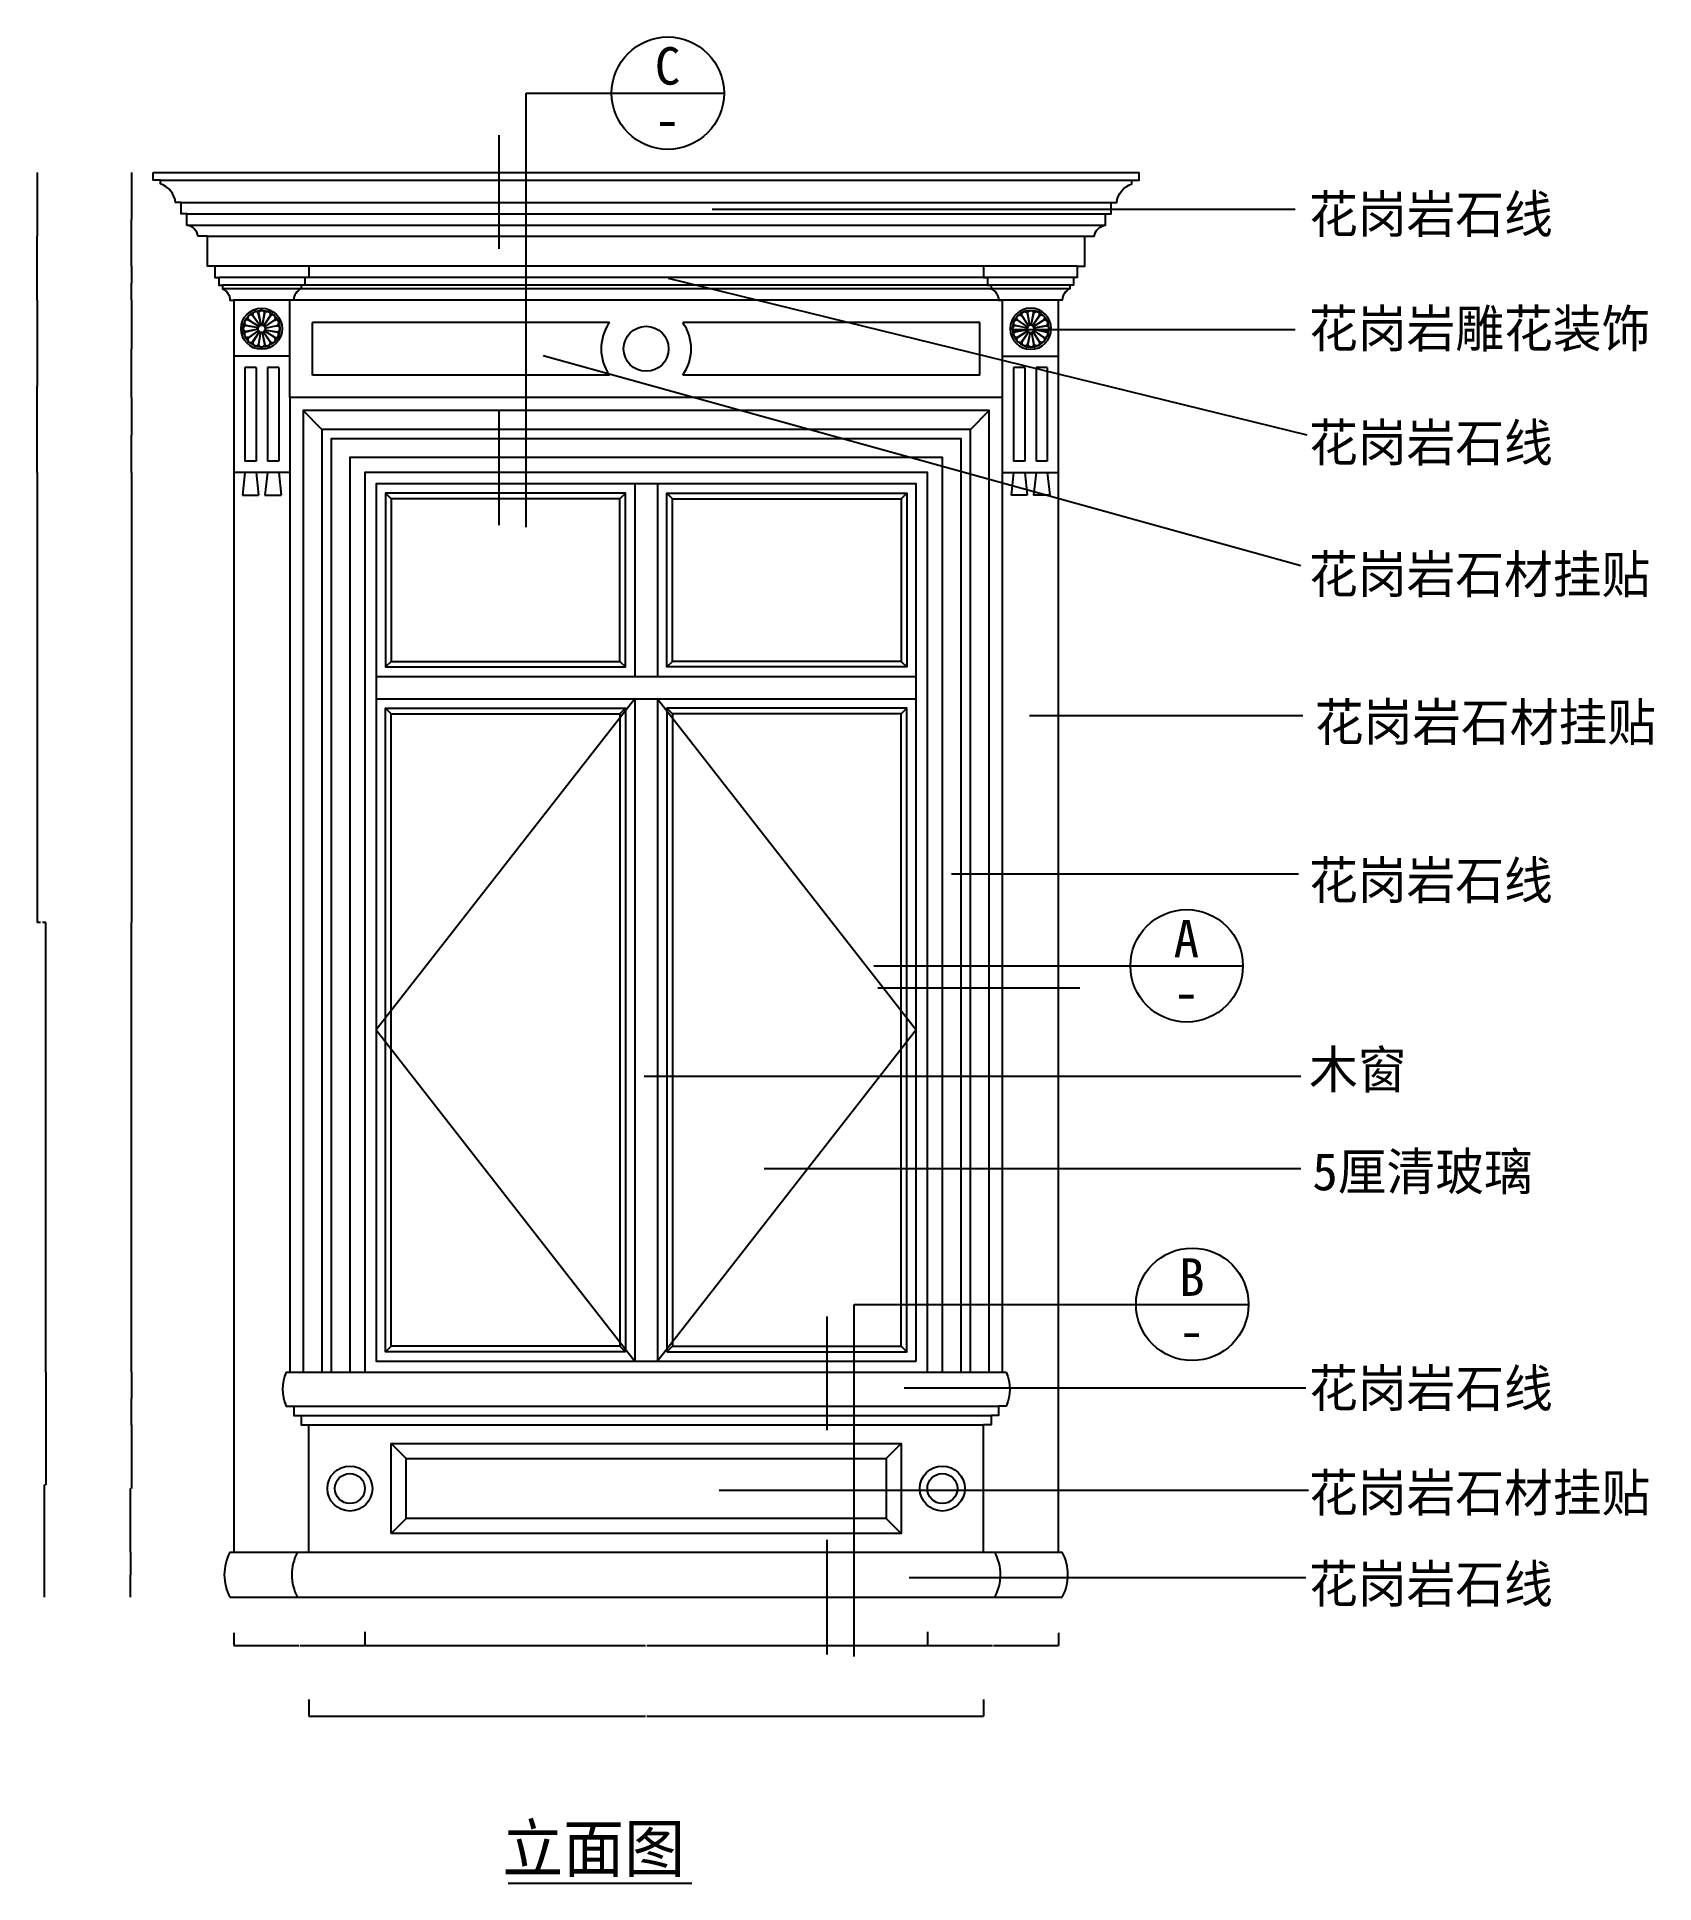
# Model space of a CAD drawing. Header units: metres. Extents: x 150 to 9015, y 196 to 11797.
# Drawn here: x 404 to 4717, y 6872 to 11797 of the extents above; entities that cross this region are included whole.
import ezdxf

# ---------------------------------------------------------------- set-up
doc = ezdxf.new("R2010")
doc.units = ezdxf.units.M
for name, color, linetype in [('3', 3, 'Continuous'), ('4', 4, 'Continuous'), ('6', 7, 'Continuous'), ('7', 7, 'Continuous'), ('BH', 3, 'Continuous'), ('DIM', 3, 'Continuous'), ('TEXT', 3, 'Continuous')]:
    doc.layers.add(name, color=color, linetype=linetype)
doc.dimstyles.get("Standard").update_dxf_attribs({"dimtxt": 2.5, "dimasz": 2.5, "dimexe": 1.25, "dimexo": 0.625, "dimtad": 1, "dimcen": 2.5, "dimazin": 3, "dimtfac": 1, "dimtmove": 0, "dimatfit": 3})

msp = doc.modelspace()

# ---------------------------------------------------------------- texts
at = {"layer": 'DIM'}
for s, p in [('C', (2051.71, 11669.33)), ('-', (2051.18, 11526)), ('A', (3435.29, 9341.68)), ('-', (3435.03, 9198.36)), ('B', (3450.06, 8438.73)), ('-', (3449.8, 8295.41))]:
    msp.add_text(s, height=100, dxfattribs=at).set_placement(p)
at = {"layer": 'TEXT'}
for s, height, p in [('花岗岩石线', 100, (3796.61, 11274.02)), ('花岗岩雕花装饰', 100, (3796.61, 10968.52)), ('花岗岩石线', 100, (3796.61, 10664.57)), ('花岗岩石材挂贴', 100, (3796.61, 10313.19)), ('花岗岩石材挂贴', 100, (3811.97, 9919.16)), ('花岗岩石线', 100, (3796.61, 9497)), ('木窗', 100, (3796.61, 8992.33)), ('5厘清玻璃', 100, (3805.1, 8720.33)), ('花岗岩石线', 100, (3796.61, 8142.44)), ('花岗岩石材挂贴', 100, (3796.61, 7863.64)), ('花岗岩石线', 100, (3796.61, 7620.29)), ('立面图', 125, (1644.89, 6902.36))]:
    msp.add_text(s, height=height, dxfattribs=at).set_placement(p)

# ---------------------------------------------------------------- blocks, each defined once
blk = doc.blocks.new('HUA-1')
at = {"layer": '3'}
for p, q in [((29.39, 34.81), (25.6, 50.88)), ((29.39, 34.81), (26.11, 50.75)), ((31.02, 34.68), (33.93, 50.98)), ((31.02, 34.81), (34.35, 50.66)), ((25.32, 31.28), (9.02, 33.93)), ((25.19, 29.39), (9.12, 25.6)), ((25.19, 29.39), (9.25, 26.11)), ((25.32, 31.28), (9.34, 34.35)), ((26.17, 32.97), (12.12, 41.66)), ((25.79, 27.6), (12.32, 18.46)), ((25.79, 27.6), (12.39, 17.94)), ((26.17, 32.97), (12.57, 41.92)), ((27.6, 34.21), (17.94, 47.61)), ((27.03, 26.17), (18.08, 12.57)), ((27.03, 26.17), (18.34, 12.12)), ((27.6, 34.21), (18.46, 47.68)), ((28.72, 25.19), (25.65, 9.34)), ((28.72, 25.32), (26.07, 9.02)), ((30.61, 25.32), (33.89, 9.25)), ((30.61, 25.19), (34.4, 9.12)), ((32.38, 25.79), (41.54, 12.32)), ((32.4, 25.79), (42.06, 12.39)), ((32.72, 33.99), (41.92, 47.43)), ((33.83, 27.03), (47.88, 18.34)), ((33.83, 27.03), (47.43, 18.08)), ((34.11, 36.01), (41.66, 47.88)), ((34.21, 32.4), (47.61, 42.06)), ((34.32, 32.4), (47.68, 41.54)), ((34.68, 28.72), (50.98, 26.07)), ((34.81, 30.61), (50.88, 34.4)), ((34.81, 28.72), (50.66, 25.65)), ((44.27, 32.84), (50.75, 33.89))]:
    blk.add_line(p, q, dxfattribs=at)
for centre, radius, start, end in [((22.23, 48.97), 3.93, 56.83, 177.88), ((20.38, 47.47), 6.24, 33.14, 50.11), ((-259.72, 134.69), 297.9, 343.64, 343.91), ((30.08, 50.5), 3.93, 34.33, 155.38), ((27.8, 49.83), 6.24, 10.64, 27.61), ((-197.61, 237.59), 297.9, 321.14, 321.41), ((37.92, 48.91), 3.93, 11.83, 132.88), ((35.55, 49.16), 6.24, 348.14, 5.11), ((9.5, 30.08), 3.93, 124.33, 245.38), ((11.09, 37.92), 3.93, 101.83, 222.88), ((10.17, 27.8), 6.24, 100.64, 117.61), ((12.53, 20.38), 6.24, 123.14, 140.11), ((-74.69, -259.72), 297.9, 73.64, 73.91), ((-177.59, -197.61), 297.9, 51.14, 51.41), ((10.84, 35.55), 6.24, 78.14, 95.11), ((15.56, 44.55), 3.93, 79.33, 200.38), ((-248.89, -100.84), 297.9, 28.64, 28.91), ((14.42, 42.46), 6.24, 55.64, 72.61), ((-277.73, 15.85), 297.9, 6.14, 6.41), ((-100.84, 308.89), 297.9, 298.64, 298.91), ((44.55, 44.44), 3.93, 349.33, 110.38), ((42.46, 45.58), 6.24, 325.64, 342.61), ((15.85, 337.73), 297.9, 276.14, 276.41), ((48.97, 37.77), 3.93, 326.83, 87.88), ((48.91, 22.08), 3.93, 281.83, 42.88), ((237.59, 257.61), 297.9, 231.14, 231.41), ((134.69, 319.72), 297.9, 253.64, 253.91), ((47.47, 39.62), 6.24, 303.14, 320.11), ((49.83, 32.2), 6.24, 280.64, 297.61), ((50.5, 29.92), 3.93, 304.33, 65.38), ((11.03, 22.23), 3.93, 146.83, 267.88), ((44.15, -277.73), 297.9, 96.14, 96.41), ((15.45, 15.56), 3.93, 169.33, 290.38), ((17.54, 14.42), 6.24, 145.64, 162.61), ((160.84, -248.89), 297.9, 118.64, 118.91), ((24.45, 10.84), 6.24, 168.14, 185.11), ((22.08, 11.09), 3.93, 191.83, 312.88), ((257.61, -177.59), 297.9, 141.14, 141.41), ((32.2, 10.17), 6.24, 190.64, 207.61), ((29.92, 9.5), 3.93, 214.33, 335.38), ((319.72, -74.69), 297.9, 163.64, 163.91), ((39.62, 12.53), 6.24, 213.14, 230.11), ((37.77, 11.03), 3.93, 236.83, 357.88), ((337.73, 44.15), 297.9, 186.14, 186.41), ((45.58, 17.54), 6.24, 235.64, 252.61), ((44.44, 15.45), 3.93, 259.33, 20.38), ((308.89, 160.84), 297.9, 208.64, 208.91), ((49.16, 24.45), 6.24, 258.14, 275.11)]:
    blk.add_arc(centre, radius, start, end, dxfattribs=at)
at = {"layer": '4'}
for radius in [27.43, 4.8]:
    blk.add_circle((30, 30), radius, dxfattribs=at)
at = {"layer": '6'}
blk.add_circle((30, 30), 24.43, dxfattribs=at)
blk = doc.blocks.new('*D1')
for p, q in [((655.71, 10634.82), (655.71, 9434.82)), ((655.46, 9434.82), (655.21, 9434.82)), ((655.71, 8234.82), (655.71, 9434.82)), ((655.71, 9434.82), (655.71, 9434.82)), ((655.96, 9434.82), (656.21, 9434.82))]:
    blk.add_line(p, q)
at = {"layer": 'Defpoints'}
for p in [(655.71, 10634.82), (655.71, 9434.82), (655.71, 8234.82)]:
    blk.add_point(p, dxfattribs=at)
at = {"layer": 'DIM', "insert": (655.71, 9435.945), "char_height": 1, "attachment_point": 5}
blk.add_mtext('0', dxfattribs=at)
blk = doc.blocks.new('*D3')
for p, q in [((928.53, 7540.29), (928.53, 7505.75)), ((1278.53, 7542.58), (1278.53, 7505.75)), ((928.78, 7505.75), (1102.03, 7505.75)), ((1105.03, 7505.75), (1278.28, 7505.75))]:
    blk.add_line(p, q)
at = {"layer": 'Defpoints'}
for p in [(928.53, 7540.29), (1278.53, 7542.58), (928.53, 7505.75)]:
    blk.add_point(p, dxfattribs=at)
at = {"layer": 'DIM', "insert": (1103.53, 7505.75), "char_height": 1, "attachment_point": 5}
blk.add_mtext('350', dxfattribs=at)
blk = doc.blocks.new('*D4')
for p, q in [((1128.53, 7362.51), (1128.53, 7317.51)), ((2928.53, 7362.51), (2928.53, 7317.51)), ((1128.78, 7317.51), (2026.53, 7317.51)), ((2030.53, 7317.51), (2928.28, 7317.51))]:
    blk.add_line(p, q)
at = {"layer": 'Defpoints'}
for p in [(1128.53, 7362.51), (2928.53, 7362.51), (1128.53, 7317.51)]:
    blk.add_point(p, dxfattribs=at)
at = {"layer": 'DIM', "insert": (2028.53, 7317.51), "char_height": 1, "attachment_point": 5}
blk.add_mtext('1800', dxfattribs=at)
blk = doc.blocks.new('*D25')
for p, q in [((655.71, 8094.82), (655.71, 7924.82)), ((652.98, 7754.82), (652.98, 7924.82)), ((653.23, 7924.82), (655.46, 7924.82))]:
    blk.add_line(p, q)
at = {"layer": 'Defpoints'}
for p in [(655.71, 8094.82), (652.98, 7924.82), (652.98, 7754.82)]:
    blk.add_point(p, dxfattribs=at)
at = {"layer": 'DIM', "insert": (654.345, 7925.945), "char_height": 1, "attachment_point": 5}
blk.add_mtext('2,73', dxfattribs=at)
blk = doc.blocks.new('*D26')
for p, q in [((652.98, 7754.82), (652.98, 7694.82)), ((652.73, 7694.82), (652.48, 7694.82)), ((652.98, 7634.82), (652.98, 7694.82)), ((652.98, 7694.82), (652.98, 7694.82)), ((653.23, 7694.82), (653.48, 7694.82))]:
    blk.add_line(p, q)
at = {"layer": 'Defpoints'}
for p in [(652.98, 7754.82), (652.98, 7694.82), (652.98, 7634.82)]:
    blk.add_point(p, dxfattribs=at)
at = {"layer": 'DIM', "insert": (652.98, 7695.945), "char_height": 1, "attachment_point": 5}
blk.add_mtext('0', dxfattribs=at)
blk = doc.blocks.new('*D27')
for p, q in [((655.71, 8234.82), (655.71, 8164.82)), ((655.46, 8164.82), (655.21, 8164.82)), ((655.71, 8094.82), (655.71, 8164.82)), ((655.71, 8164.82), (655.71, 8164.82)), ((655.96, 8164.82), (656.21, 8164.82))]:
    blk.add_line(p, q)
at = {"layer": 'Defpoints'}
for p in [(655.71, 8234.82), (655.71, 8164.82), (655.71, 8094.82)]:
    blk.add_point(p, dxfattribs=at)
at = {"layer": 'DIM', "insert": (655.71, 8165.945), "char_height": 1, "attachment_point": 5}
blk.add_mtext('0', dxfattribs=at)
blk = doc.blocks.new('*D28')
for p, q in [((1278.53, 7542.58), (1278.53, 7505.75)), ((2778.53, 7542.58), (2778.53, 7505.75)), ((1278.78, 7505.75), (2026.53, 7505.75)), ((2030.53, 7505.75), (2778.28, 7505.75))]:
    blk.add_line(p, q)
at = {"layer": 'Defpoints'}
for p in [(1278.53, 7542.58), (2778.53, 7542.58), (1278.53, 7505.75)]:
    blk.add_point(p, dxfattribs=at)
at = {"layer": 'DIM', "insert": (2028.53, 7505.75), "char_height": 1, "attachment_point": 5}
blk.add_mtext('1500', dxfattribs=at)
blk = doc.blocks.new('*D29')
for p, q in [((2778.53, 7542.58), (2778.53, 7505.75)), ((3128.53, 7540.29), (3128.53, 7505.75)), ((2778.78, 7505.75), (2952.03, 7505.75)), ((2955.03, 7505.75), (3128.28, 7505.75))]:
    blk.add_line(p, q)
at = {"layer": 'Defpoints'}
for p in [(2778.53, 7542.58), (3128.53, 7540.29), (2778.53, 7505.75)]:
    blk.add_point(p, dxfattribs=at)
at = {"layer": 'DIM', "insert": (2953.53, 7505.75), "char_height": 1, "attachment_point": 5}
blk.add_mtext('350', dxfattribs=at)
blk = doc.blocks.new('*D32')
for p, q in [((655.71, 11184.82), (655.71, 11139.82)), ((655.46, 11139.82), (655.21, 11139.82)), ((655.71, 11094.82), (655.71, 11139.82)), ((655.71, 11139.82), (655.71, 11139.82)), ((655.96, 11139.82), (656.21, 11139.82))]:
    blk.add_line(p, q)
at = {"layer": 'Defpoints'}
for p in [(655.71, 11184.82), (655.71, 11139.82), (655.71, 11094.82)]:
    blk.add_point(p, dxfattribs=at)
at = {"layer": 'DIM', "insert": (655.71, 11140.945), "char_height": 1, "attachment_point": 5}
blk.add_mtext('0', dxfattribs=at)
blk = doc.blocks.new('*D33')
for p, q in [((655.71, 10834.82), (655.71, 10734.82)), ((655.46, 10734.82), (655.21, 10734.82)), ((655.71, 10634.82), (655.71, 10734.82)), ((655.71, 10734.82), (655.71, 10734.82)), ((655.96, 10734.82), (656.21, 10734.82))]:
    blk.add_line(p, q)
at = {"layer": 'Defpoints'}
for p in [(655.71, 10834.82), (655.71, 10734.82), (655.71, 10634.82)]:
    blk.add_point(p, dxfattribs=at)
at = {"layer": 'DIM', "insert": (655.71, 10735.945), "char_height": 1, "attachment_point": 5}
blk.add_mtext('0', dxfattribs=at)
blk = doc.blocks.new('*D34')
for p, q in [((655.71, 11094.82), (655.71, 10964.82)), ((655.46, 10964.82), (655.21, 10964.82)), ((655.71, 10834.82), (655.71, 10964.82)), ((655.71, 10964.82), (655.71, 10964.82)), ((655.96, 10964.82), (656.21, 10964.82))]:
    blk.add_line(p, q)
at = {"layer": 'Defpoints'}
for p in [(655.71, 11094.82), (655.71, 10964.82), (655.71, 10834.82)]:
    blk.add_point(p, dxfattribs=at)
at = {"layer": 'DIM', "insert": (655.71, 10965.945), "char_height": 1, "attachment_point": 5}
blk.add_mtext('0', dxfattribs=at)
blk = doc.blocks.new('*D35')
for p, q in [((655.71, 11434.82), (655.71, 11309.82)), ((655.46, 11309.82), (655.21, 11309.82)), ((655.71, 11184.82), (655.71, 11309.82)), ((655.71, 11309.82), (655.71, 11309.82)), ((655.96, 11309.82), (656.21, 11309.82))]:
    blk.add_line(p, q)
at = {"layer": 'Defpoints'}
for p in [(655.71, 11434.82), (655.71, 11309.82), (655.71, 11184.82)]:
    blk.add_point(p, dxfattribs=at)
at = {"layer": 'DIM', "insert": (655.71, 11310.945), "char_height": 1, "attachment_point": 5}
blk.add_mtext('0', dxfattribs=at)
blk = doc.blocks.new('*D2')
for p, q in [((404.21, 10634.82), (404.21, 9434.82)), ((413.18, 9434.82), (403.96, 9434.82)), ((427.4, 9434.82), (418.18, 9434.82)), ((427.15, 8234.82), (427.15, 9434.82))]:
    blk.add_line(p, q)
at = {"layer": 'Defpoints'}
for p in [(404.21, 10634.82), (427.15, 9434.82), (427.15, 8234.82)]:
    blk.add_point(p, dxfattribs=at)
at = {"layer": 'DIM', "insert": (415.68, 9434.82), "char_height": 1, "attachment_point": 5}
blk.add_mtext('22,94', dxfattribs=at)
blk = doc.blocks.new('*D6')
for p, q in [((427.15, 8234.82), (427.15, 7934.82)), ((423.96, 7634.82), (423.96, 7934.82)), ((424.21, 7934.82), (426.9, 7934.82))]:
    blk.add_line(p, q)
at = {"layer": 'Defpoints'}
for p in [(427.15, 8234.82), (423.96, 7934.82), (423.96, 7634.82)]:
    blk.add_point(p, dxfattribs=at)
at = {"layer": 'DIM', "insert": (425.555, 7935.945), "char_height": 1, "attachment_point": 5}
blk.add_mtext('3,19', dxfattribs=at)
blk = doc.blocks.new('*D30')
for p, q in [((404.21, 11434.82), (404.21, 11264.82)), ((403.96, 11264.82), (403.71, 11264.82)), ((404.21, 11094.82), (404.21, 11264.82)), ((404.21, 11264.82), (404.21, 11264.82)), ((404.46, 11264.82), (404.71, 11264.82))]:
    blk.add_line(p, q)
at = {"layer": 'Defpoints'}
for p in [(404.21, 11434.82), (404.21, 11264.82), (404.21, 11094.82)]:
    blk.add_point(p, dxfattribs=at)
at = {"layer": 'DIM', "insert": (404.21, 11265.945), "char_height": 1, "attachment_point": 5}
blk.add_mtext('0', dxfattribs=at)
blk = doc.blocks.new('*D31')
for p, q in [((404.21, 11094.82), (404.21, 10864.82)), ((403.96, 10864.82), (403.71, 10864.82)), ((404.21, 10634.82), (404.21, 10864.82)), ((404.21, 10864.82), (404.21, 10864.82)), ((404.46, 10864.82), (404.71, 10864.82))]:
    blk.add_line(p, q)
at = {"layer": 'Defpoints'}
for p in [(404.21, 11094.82), (404.21, 10864.82), (404.21, 10634.82)]:
    blk.add_point(p, dxfattribs=at)
at = {"layer": 'DIM', "insert": (404.21, 10865.945), "char_height": 1, "attachment_point": 5}
blk.add_mtext('0', dxfattribs=at)

# ---------------------------------------------------------------- dimensions: what is measured, and where the dimension line sits
at = {"layer": 'DIM'}
for base, p1, p2, picture, middle in [((404.21, 11264.82), (404.21, 11094.82), (404.21, 11434.82), '*D30', (404.21, 11265.945)), ((655.71, 11309.82), (655.71, 11184.82), (655.71, 11434.82), '*D35', (655.71, 11310.945)), ((655.71, 11139.82), (655.71, 11094.82), (655.71, 11184.82), '*D32', (655.71, 11140.945)), ((404.21, 10864.82), (404.21, 10634.82), (404.21, 11094.82), '*D31', (404.21, 10865.945)), ((655.71, 10964.82), (655.71, 10834.82), (655.71, 11094.82), '*D34', (655.71, 10965.945)), ((655.71, 10734.82), (655.71, 10634.82), (655.71, 10834.82), '*D33', (655.71, 10735.945)), ((427.15, 9434.82), (427.15, 8234.82), (404.21, 10634.82), '*D2', (415.68, 9434.82)), ((655.71, 9434.82), (655.71, 8234.82), (655.71, 10634.82), '*D1', (655.71, 9435.945)), ((423.96, 7934.82), (423.96, 7634.82), (427.15, 8234.82), '*D6', (425.555, 7935.945)), ((655.71, 8164.82), (655.71, 8094.82), (655.71, 8234.82), '*D27', (655.71, 8165.945)), ((652.98, 7924.82), (652.98, 7754.82), (655.71, 8094.82), '*D25', (654.345, 7925.945)), ((652.98, 7694.82), (652.98, 7634.82), (652.98, 7754.82), '*D26', (652.98, 7695.945)), ((928.53, 7505.75), (928.53, 7540.29), (1278.53, 7542.58), '*D3', (1103.53, 7505.75)), ((1278.53, 7505.75), (1278.53, 7542.58), (2778.53, 7542.58), '*D28', (2028.53, 7505.75)), ((2778.53, 7505.75), (2778.53, 7542.58), (3128.53, 7540.29), '*D29', (2953.53, 7505.75)), ((1128.53, 7317.51), (1128.53, 7362.51), (2928.53, 7362.51), '*D4', (2028.53, 7317.51))]:
    dim = msp.add_linear_dim(base=base, p1=p1, p2=p2, dimstyle='Standard', dxfattribs=at)
    dim.commit()
    dim.dimension.update_dxf_attribs({"geometry": picture, "text_midpoint": middle})

# ---------------------------------------------------------------- hatches: boundary and pattern name
at = {"layer": 'BH'}
h = msp.add_hatch(dxfattribs=at)
h.set_pattern_fill('AR-RROOF', scale=500)
h.paths.add_polyline_path([(1958.53, 10131.13), (1958.53, 10564.82), (1348.53, 10564.82), (1348.53, 10131.13)])
h.paths.add_polyline_path([(1958.53, 9991.13), (1348.53, 9991.13), (1348.53, 8304.82), (1958.53, 8304.82)])
h.paths.add_polyline_path([(2708.53, 9991.13), (2098.53, 9991.13), (2098.53, 8304.82), (2708.53, 8304.82)])
h.paths.add_polyline_path([(2708.53, 10131.13), (2708.53, 10564.82), (2098.53, 10564.82), (2098.53, 10131.13)])

# ---------------------------------------------------------------- linework, layer by layer
at = {"layer": '3'}
for p, q in [((988.53, 10914.82), (958.53, 10914.82)), ((958.53, 10914.82), (958.53, 10664.82)), ((988.53, 10914.82), (988.53, 10664.82)), ((1048.53, 10914.82), (1018.53, 10914.82)), ((1018.53, 10914.82), (1018.53, 10664.82)), ((1048.53, 10914.82), (1048.53, 10664.82)), ((3038.53, 10914.82), (3008.53, 10914.82)), ((3008.53, 10914.82), (3008.53, 10664.82)), ((3038.53, 10914.82), (3038.53, 10664.82)), ((3098.53, 10914.82), (3068.53, 10914.82)), ((3068.53, 10914.82), (3068.53, 10664.82)), ((3098.53, 10914.82), (3098.53, 10664.82)), ((1163.53, 10749.82), (1113.53, 10799.82)), ((2893.53, 10749.82), (2943.53, 10799.82)), ((988.53, 10664.82), (958.53, 10664.82)), ((1048.53, 10664.82), (1018.53, 10664.82)), ((3038.53, 10664.82), (3008.53, 10664.82)), ((3098.53, 10664.82), (3068.53, 10664.82)), ((958.53, 10634.82), (951.99, 10574.01)), ((988.53, 10634.82), (995.07, 10574.01)), ((1018.53, 10634.82), (1011.99, 10574.01)), ((1048.53, 10634.82), (1055.07, 10574.01)), ((3008.53, 10634.82), (3001.99, 10574.01)), ((3038.53, 10634.82), (3045.07, 10574.01)), ((3068.53, 10634.82), (3061.99, 10574.01)), ((3098.53, 10634.82), (3105.07, 10574.01)), ((951.99, 10574.01), (995.07, 10574.01)), ((1011.99, 10574.01), (1055.07, 10574.01)), ((1348.53, 10564.82), (1333.53, 10579.82)), ((1958.53, 10564.82), (1973.53, 10579.82)), ((2098.53, 10564.82), (2083.53, 10579.82)), ((2708.53, 10564.82), (2723.53, 10579.82)), ((3045.07, 10574.01), (3001.99, 10574.01)), ((3105.07, 10574.01), (3061.99, 10574.01)), ((1348.53, 10131.13), (1333.53, 10116.13)), ((2708.53, 10131.13), (2723.53, 10116.13)), ((1998.53, 10031.13), (1308.53, 9147.98)), ((1348.53, 9991.13), (1333.53, 10006.13)), ((1958.53, 9991.13), (1973.53, 10006.13)), ((2058.53, 10031.13), (2748.53, 9147.98)), ((2098.53, 9991.13), (2083.53, 10006.13)), ((2708.53, 9991.13), (2723.53, 10006.13)), ((1308.53, 9147.98), (1998.53, 8264.82)), ((2748.53, 9147.98), (2058.53, 8264.82)), ((1348.53, 8304.82), (1333.53, 8289.82)), ((1958.53, 8304.82), (1973.53, 8289.82)), ((2098.53, 8304.82), (2083.53, 8289.82)), ((2708.53, 8304.82), (2723.53, 8289.82)), ((1388.53, 8004.82), (1348.53, 8044.82)), ((2668.53, 8004.82), (2708.53, 8044.82)), ((1388.53, 7844.82), (1348.53, 7804.82)), ((2668.53, 7844.82), (2708.53, 7804.82))]:
    msp.add_line(p, q, dxfattribs=at)
for points in [[(2893.53, 8234.82), (2893.53, 10749.82), (1163.53, 10749.82), (1163.53, 8234.82)], [(2818.53, 8234.82), (2818.53, 10674.82), (1238.53, 10674.82), (1238.53, 8234.82)], [(1958.53, 10131.13), (1958.53, 10564.82), (1348.53, 10564.82), (1348.53, 10131.13), (1958.53, 10131.13), (1973.53, 10116.13), (1973.53, 10579.82), (1333.53, 10579.82), (1333.53, 10116.13), (1973.53, 10116.13)], [(2098.53, 10131.13), (2098.53, 10564.82), (2708.53, 10564.82), (2708.53, 10131.13), (2098.53, 10131.13), (2083.53, 10116.13), (2083.53, 10579.82), (2723.53, 10579.82), (2723.53, 10116.13), (2083.53, 10116.13)]]:
    msp.add_lwpolyline(points, dxfattribs=at)
for points in [[(1973.53, 8289.82), (1333.53, 8289.82), (1333.53, 10006.13), (1973.53, 10006.13), (1973.53, 8289.82)], [(2083.53, 8289.82), (2723.53, 8289.82), (2723.53, 10006.13), (2083.53, 10006.13), (2083.53, 8289.82)], [(1958.53, 8304.82), (1348.53, 8304.82), (1348.53, 9991.13), (1958.53, 9991.13), (1958.53, 8304.82)], [(2098.53, 8304.82), (2708.53, 8304.82), (2708.53, 9991.13), (2098.53, 9991.13), (2098.53, 8304.82)]]:
    msp.add_lwpolyline(points, close=True, dxfattribs=at)
for centre, radius in [((1238.53, 7924.82), 60), ((2818.53, 7924.82), 60), ((1238.53, 7924.82), 40), ((2818.53, 7924.82), 40)]:
    msp.add_circle(centre, radius, dxfattribs=at)
at = {"layer": '4'}
for p, q in [((713.53, 11434.82), (3343.53, 11434.82)), ((858.53, 11264.82), (3198.53, 11264.82)), ((3178.53, 11184.82), (878.53, 11184.82)), ((928.53, 11094.82), (928.53, 7754.82)), ((3128.53, 11094.82), (928.53, 11094.82)), ((1078.53, 10834.82), (1078.53, 11094.82)), ((2978.53, 10834.82), (2978.53, 11094.82)), ((3128.53, 7754.82), (3128.53, 11094.82)), ((1078.53, 10944.82), (928.53, 10944.82)), ((2978.53, 10944.82), (3128.53, 10944.82)), ((1078.53, 10634.82), (928.53, 10634.82)), ((2978.53, 10634.82), (3128.53, 10634.82)), ((1068.53, 8234.82), (2988.53, 8234.82)), ((1088.53, 8144.82), (2968.53, 8144.82)), ((1128.53, 8094.82), (2928.53, 8094.82)), ((1128.53, 7754.82), (1128.53, 8094.82)), ((2928.53, 7754.82), (2928.53, 8094.82)), ((918.53, 7754.82), (3138.53, 7754.82)), ((918.53, 7634.82), (3138.53, 7634.82))]:
    msp.add_line(p, q, dxfattribs=at)
for points in [[(878.53, 11184.82), (858.53, 11184.82), (858.53, 11264.82), (833.53, 11264.82, 0.32), (803.53, 11294.82), (803.53, 11324.82), (788.53, 11324.82), (788.53, 11354.82), (773.53, 11354.82, 0.29), (733.53, 11404.82), (733.53, 11414.82), (713.53, 11414.82), (713.53, 11434.82)], [(3178.53, 11184.82), (3198.53, 11184.82), (3198.53, 11264.82), (3223.53, 11264.82, -0.32), (3253.53, 11294.82), (3253.53, 11324.82), (3268.53, 11324.82), (3268.53, 11354.82), (3283.53, 11354.82, -0.29), (3323.53, 11404.82), (3323.53, 11414.82), (3343.53, 11414.82), (3343.53, 11434.82)], [(878.53, 11184.82), (878.53, 11154.82), (888.53, 11154.82), (888.53, 11134.82), (898.53, 11134.82), (898.53, 11124.82, -0.29), (918.53, 11094.82), (928.53, 11094.82)], [(1128.53, 11184.82), (1128.53, 11154.82), (1118.53, 11154.82), (1118.53, 11134.82), (1108.53, 11134.82), (1108.53, 11124.82, 0.29), (1088.53, 11094.82), (1078.53, 11094.82)], [(2928.53, 11184.82), (2928.53, 11154.82), (2938.53, 11154.82), (2938.53, 11134.82), (2948.53, 11134.82), (2948.53, 11124.82, -0.29), (2968.53, 11094.82), (2978.53, 11094.82)], [(3178.53, 11184.82), (3178.53, 11154.82), (3168.53, 11154.82), (3168.53, 11134.82), (3158.53, 11134.82), (3158.53, 11124.82, 0.29), (3138.53, 11094.82), (3128.53, 11094.82)], [(1068.53, 8234.82, 0.22), (1068.53, 8144.82), (1088.53, 8144.82), (1088.53, 8119.82), (1108.53, 8119.82), (1108.53, 8094.82), (1128.53, 8094.82)], [(2988.53, 8234.82, -0.22), (2988.53, 8144.82), (2968.53, 8144.82), (2968.53, 8119.82), (2948.53, 8119.82), (2948.53, 8094.82), (2928.53, 8094.82)]]:
    msp.add_lwpolyline(points, format="xyb", dxfattribs=at)
for points in [[(2978.53, 8234.82), (2978.53, 10834.82), (1078.53, 10834.82), (1078.53, 8234.82)], [(2778.53, 8234.82), (2778.53, 10634.82), (1278.53, 10634.82), (1278.53, 8234.82)]]:
    msp.add_lwpolyline(points, dxfattribs=at)
msp.add_lwpolyline([(1348.53, 7804.82), (1348.53, 8044.82), (2708.53, 8044.82), (2708.53, 7804.82)], close=True, dxfattribs=at)
for centre, start, end in [((1031.03, 7694.82), 151.93, 208.07), ((1211.03, 7694.82), 151.93, 208.07), ((2846.03, 7694.82), 331.93, 28.07), ((3026.03, 7694.82), 331.93, 28.07)]:
    msp.add_arc(centre, 127.5, start, end, dxfattribs=at)
at = {"layer": '7'}
for p, q in [((733.53, 11414.82), (3323.53, 11414.82)), ((788.53, 11354.82), (3268.53, 11354.82)), ((803.53, 11324.82), (3253.53, 11324.82)), ((803.53, 11294.82), (3253.53, 11294.82)), ((3168.53, 11154.82), (888.53, 11154.82)), ((3158.53, 11134.82), (898.53, 11134.82)), ((3158.53, 11124.82), (898.53, 11124.82)), ((1931.06, 11034.82), (1138.53, 11034.82)), ((1138.53, 10894.82), (1138.53, 11034.82)), ((2918.53, 11034.82), (2125.99, 11034.82)), ((2918.53, 10894.82), (2918.53, 11034.82)), ((1931.06, 10894.82), (1138.53, 10894.82)), ((2918.53, 10894.82), (2125.99, 10894.82)), ((1998.53, 10604.82), (1998.53, 10091.13)), ((2058.53, 10604.82), (2058.53, 10091.13)), ((1308.53, 10091.13), (2748.53, 10091.13)), ((1308.53, 10031.13), (2748.53, 10031.13)), ((1998.53, 10031.13), (1998.53, 8264.82)), ((2058.53, 10031.13), (2058.53, 8264.82)), ((1108.53, 8119.82), (2948.53, 8119.82))]:
    msp.add_line(p, q, dxfattribs=at)
for points in [[(2943.53, 8234.82), (2943.53, 10799.82), (1113.53, 10799.82), (1113.53, 8234.82)], [(2868.53, 8234.82), (2868.53, 10724.82), (1188.53, 10724.82), (1188.53, 8234.82)]]:
    msp.add_lwpolyline(points, dxfattribs=at)
for points in [[(2748.53, 8264.82), (2748.53, 10604.82), (1308.53, 10604.82), (1308.53, 8264.82), (2748.53, 8264.82)], [(1388.53, 7844.82), (1388.53, 8004.82), (2668.53, 8004.82), (2668.53, 7844.82)]]:
    msp.add_lwpolyline(points, close=True, dxfattribs=at)
msp.add_circle((2028.53, 10964.82), 60, dxfattribs=at)
for start, end in [(144.31, 215.69), (324.31, 35.69)]:
    msp.add_arc((2028.53, 10964.82), 120, start, end, dxfattribs=at)
at = {"layer": 'DIM'}
for p, q in [((1708.41, 11646.66), (1936.42, 11646.66)), ((1708.41, 10489.47), (1708.41, 11646.66)), ((1636.23, 11231.04), (1636.23, 11534.27)), ((1636.23, 10494.16), (1636.23, 10800.08)), ((2635.86, 9319.02), (3320.27, 9319.02)), ((2646.18, 9260.37), (3185.34, 9260.37)), ((2511.09, 8080.51), (2511.09, 8383.75)), ((2583.27, 8416.07), (3335.04, 8416.07)), ((2583.27, 7477.25), (2583.27, 8416.07)), ((2511.09, 7481.93), (2511.09, 7787.85))]:
    msp.add_line(p, q, dxfattribs=at)
for points in [[(1936.42, 11646.66), (2236.42, 11646.66)], [(3320.27, 9319.02), (3620.27, 9319.02)], [(3335.04, 8416.07), (3635.04, 8416.07)]]:
    msp.add_lwpolyline(points, dxfattribs=at)
for centre in [(2086.42, 11646.66), (3470.27, 9319.02), (3485.04, 8416.07)]:
    msp.add_circle(centre, 150, dxfattribs=at)
at = {"layer": 'TEXT'}
msp.add_line((1660.22, 6872.47), (2150.01, 6872.47), dxfattribs=at)

# ---------------------------------------------------------------- block references
at = {"layer": '3', "yscale": 2, "zscale": 2}
for p, xscale in [((942.94, 10958.3), 2), ((3114.12, 10958.3), -2)]:
    msp.add_blockref('HUA-1', p, dxfattribs=dict(at, xscale=xscale))

msp.set_redraw_order([(e.dxf.handle, doc.entitydb.next_handle()) for e in msp.query("TEXT MTEXT ATTDEF DIMENSION ARC_DIMENSION")])  # texts and dimensions are drawn at this point

# ---------------------------------------------------------------- leaders
at = {"layer": 'DIM'}
for points in [[(2204.83, 11337), (3759.71, 11337)], [(2087.35, 11152.93), (3790.47, 10735.45)], [(3005.7, 11016.09), (3759.71, 11016.09)], [(1754.14, 10946.83), (3774.6, 10386.66)], [(3050.73, 9986.86), (3780.01, 9986.86)], [(2842.92, 9564.01), (3768.14, 9564.01)], [(2023.25, 9024.95), (3774.81, 9024.95)], [(2343.12, 8778.71), (3774.81, 8778.71)], [(2716.31, 8193.07), (3788.13, 8193.07)], [(2223.17, 7920.21), (3794.8, 7920.21)], [(2729.63, 7687.28), (3788.13, 7687.28)]]:
    msp.add_leader(points, dimstyle='Standard', dxfattribs=at)

doc.saveas('drawing.dxf')
